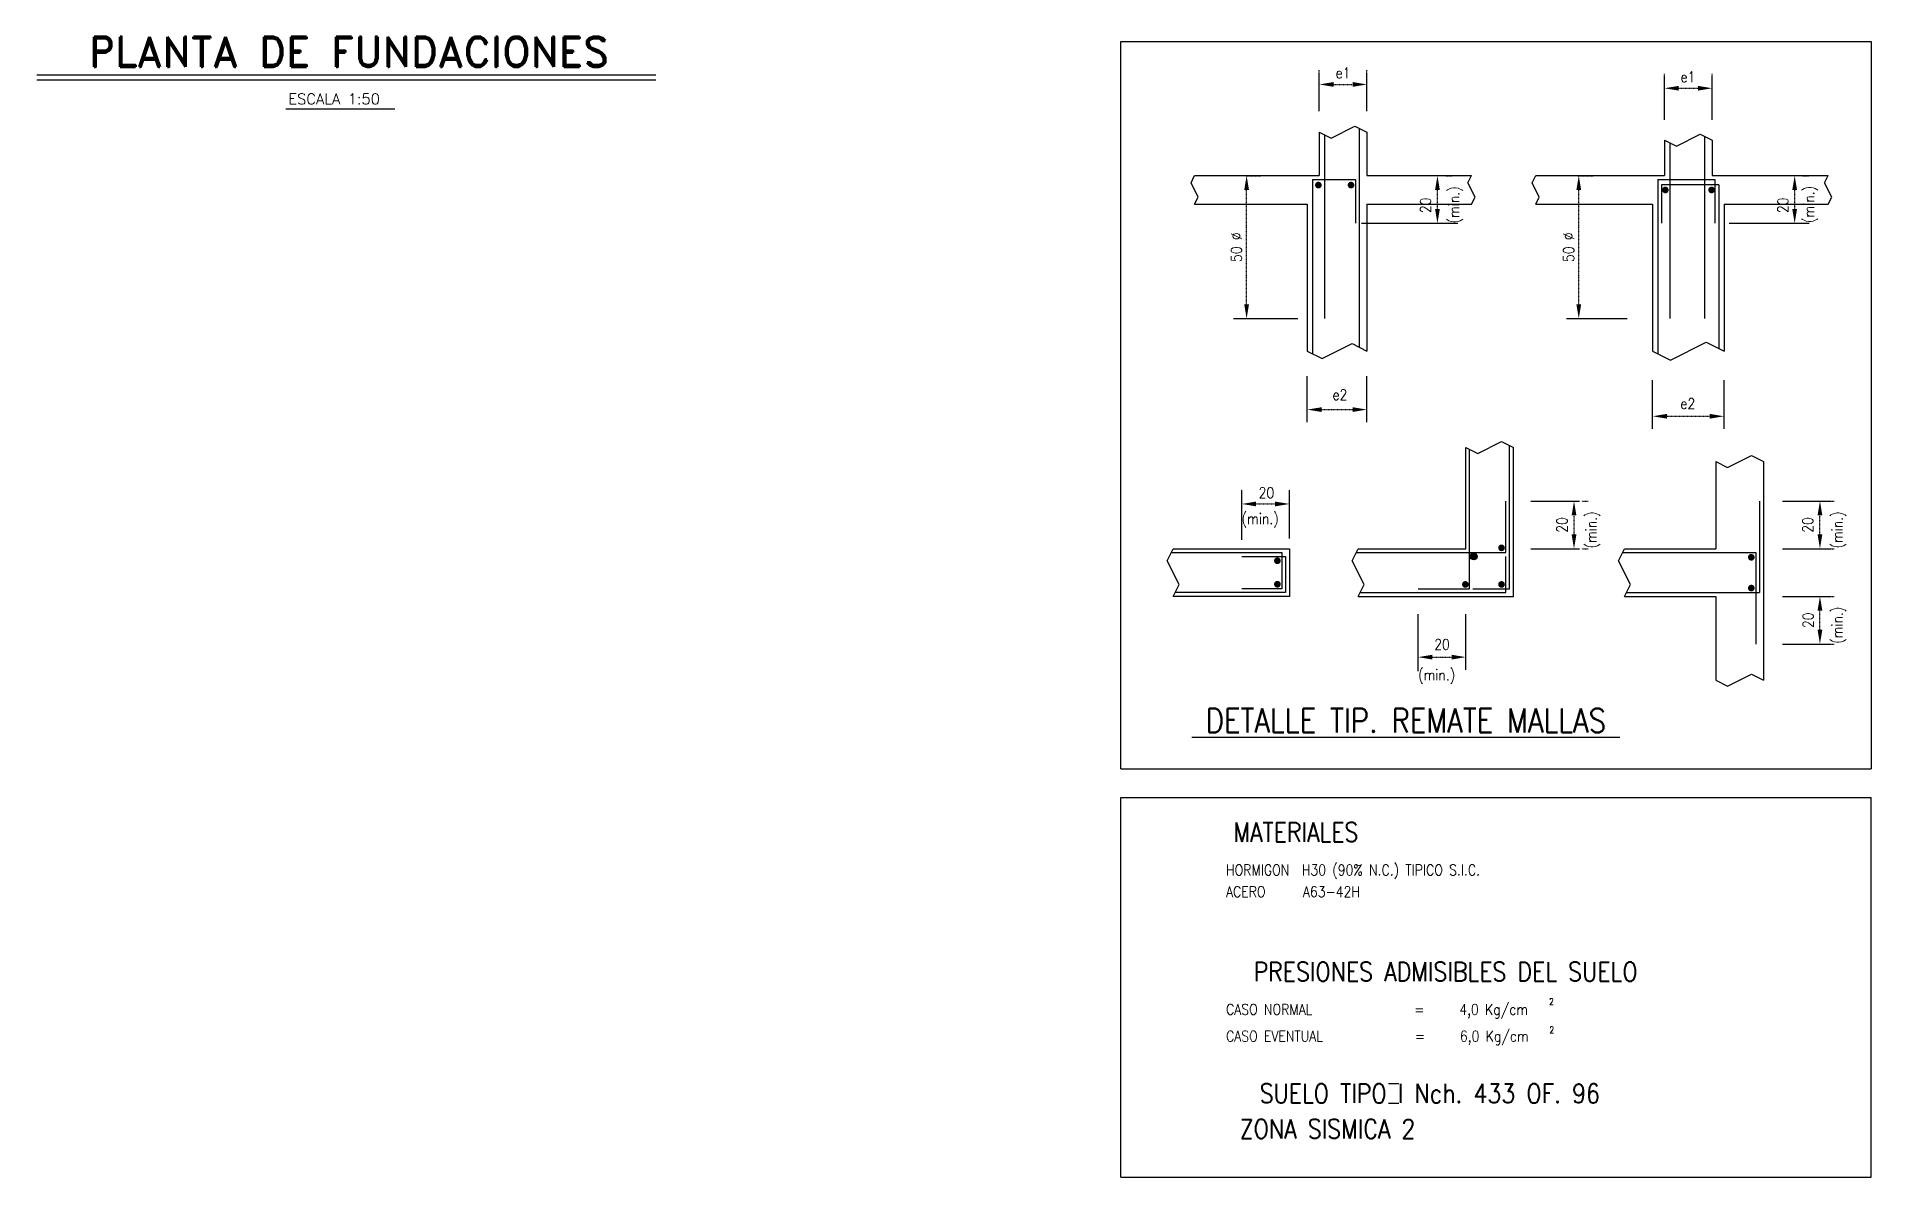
# Model space of a CAD drawing. Header units: millimetres. Extents: x -656655 to -651355, y 91699 to 96737.
# Drawn here: x -655373 to -653448, y 91699 to 92895 of the extents above; entities that cross this region are included whole.
import ezdxf
from ezdxf.enums import TextEntityAlignment as Align

# ---------------------------------------------------------------- set-up
doc = ezdxf.new("R2010")
doc.units = ezdxf.units.MM
doc.header["$LTSCALE"] = 0.5
doc.linetypes.add('DASHED2', pattern=[0.375, 0.25, -0.125])
for name, color, linetype in [('COTAS', 2, 'Continuous'), ('FORMATO', 7, 'Continuous'), ('SEG', 2, 'DASHED2'), ('TEXTO', 3, 'Continuous'), ('TEXTOS1', 9, 'Continuous'), ('textos2', 2, 'Continuous'), ('VENTANA', 7, 'Continuous')]:
    doc.layers.add(name, color=color, linetype=linetype)
doc.layers.get('VENTANA').off()
doc.styles.add('Minmetal', font='romans.shx', dxfattribs={"width": 0.85})
doc.styles.add('ROMANS', font='romans')
doc.styles.add('SIETE50', font='ROMAND.SHX', dxfattribs={"height": 31.5})
doc.dimstyles.new('SECON', dxfattribs={"dimscale": 5, "dimtxt": 2.25, "dimasz": 3, "dimexe": 3, "dimexo": 2, "dimgap": 1, "dimtad": 1, "dimlfac": 0.1, "dimtxsty": 'Minmetal', "dimcen": 2.25, "dimclrd": 2, "dimclre": 1, "dimclrt": 3, "dimazin": 0, "dimtfac": 1, "dimtix": 1, "dimtmove": 1, "dimatfit": 3, "dimfxl": 1, "dimarcsym": 0})

msp = doc.modelspace()

# ---------------------------------------------------------------- texts
at = {"layer": 'TEXTO', "linetype": 'Continuous', "style": 'ROMANS', "width": 0.85}
for s, height, p in [('HORMIGON  H30 (90% N.C.) TIPICO S.I.C.', 11.25, (-654124.95296086, 92015.63644938)), ('ACERO     A63-42H', 11.25, (-654124.95296086, 91992.83570602)), ('2', 6.75, (-653786.0300922, 91879.8700272)), ('CASO NORMAL', 11.25, (-654124.95296086, 91869.34751609)), ('=     4,0 Kg/cm', 11.25, (-653927.51543197, 91869.34751609)), ('CASO EVENTUAL', 11.25, (-654124.95296086, 91841.32082723)), ('=     6,0 Kg/cm', 11.25, (-653926.85650345, 91841.32082723)), ('2', 6.75, (-653785.70121126, 91850.19882764))]:
    msp.add_text(s, height=height, dxfattribs=at).set_placement(p)
at = {"layer": 'TEXTO', "color": 5, "linetype": 'ByBlock', "style": 'ROMANS', "width": 0.85}
for s, p in [('PRESIONES ADMISIBLES DEL SUELO', (-653894.64343705, 91914.59790031)), ('SUELO TIPO I Nch. 433 OF. 96', (-653911.23867514, 91786.85857971)), ('ZONA SISMICA 2', (-654018.5005799, 91749.67379438))]:
    msp.add_text(s, height=20, dxfattribs=at).set_placement(p, align=Align.MIDDLE)
at = {"layer": 'TEXTOS1', "color": 5, "linetype": 'ByBlock', "style": 'ROMANS', "width": 0.85}
msp.add_text('MATERIALES', height=20, dxfattribs=at).set_placement((-654051.69105609, 92060.93116827), align=Align.MIDDLE)
at = {"layer": 'textos2', "color": 6, "style": 'SIETE50'}
msp.add_text('PLANTA DE FUNDACIONES', height=31.5, dxfattribs=at).set_placement((-655044.97591619, 92863.93711991), align=Align.CENTER)
at = {"layer": 'textos2', "color": 3, "style": 'ROMANS'}
msp.add_text('ESCALA 1:50', height=11.25, dxfattribs=at).set_placement((-655108.62756065, 92824.54265776))

# ---------------------------------------------------------------- blocks, each defined once
blk = doc.blocks.new('*D16')
at = {"color": 1, "linetype": 'ByBlock'}
for p, q in [((-306472, 107975), (-306472, 108094)), ((-305972, 107975), (-305972, 108094))]:
    blk.add_line(p, q, dxfattribs=at)
at = {"color": 2, "linetype": 'ByBlock'}
blk.add_line((-306322, 107944), (-306122, 107944), dxfattribs=at)
for points in [[(-306322, 107969), (-306322, 107919), (-306472, 107944)], [(-306122, 107969), (-306122, 107919), (-305972, 107944)]]:
    blk.add_solid(points, dxfattribs=at)
at = {"layer": 'Defpoints', "color": 0, "linetype": 'ByBlock'}
for p in [(-306472, 107875), (-305972, 107944), (-305972, 107875)]:
    blk.add_point(p, dxfattribs=at)
at = {"color": 3, "linetype": 'ByBlock', "insert": (-306222, 108078), "char_height": 112.5, "attachment_point": 5, "style": 'Minmetal'}
blk.add_mtext('20', dxfattribs=at)
blk = doc.blocks.new('*D14')
at = {"color": 1, "linetype": 'ByBlock'}
for p, q in [((-308323, 109582), (-308323, 109701)), ((-307823, 109582), (-307823, 109701))]:
    blk.add_line(p, q, dxfattribs=at)
at = {"color": 2, "linetype": 'ByBlock'}
blk.add_line((-308173, 109551), (-307973, 109551), dxfattribs=at)
for points in [[(-308173, 109576), (-308173, 109526), (-308323, 109551)], [(-307973, 109576), (-307973, 109526), (-307823, 109551)]]:
    blk.add_solid(points, dxfattribs=at)
at = {"layer": 'Defpoints', "color": 0, "linetype": 'ByBlock'}
for p in [(-307823, 109551), (-308323, 109482), (-307823, 109482)]:
    blk.add_point(p, dxfattribs=at)
at = {"color": 3, "linetype": 'ByBlock', "insert": (-308064, 109669), "char_height": 112.5, "attachment_point": 5, "style": 'Minmetal'}
blk.add_mtext('20', dxfattribs=at)
blk = doc.blocks.new('*D13')
at = {"color": 1, "linetype": 'ByBlock'}
for p, q in [((-307635, 110616), (-307635, 110691)), ((-307010, 110616), (-307010, 110691))]:
    blk.add_line(p, q, dxfattribs=at)
at = {"color": 2, "linetype": 'ByBlock'}
blk.add_line((-307485, 110541), (-307160, 110541), dxfattribs=at)
for points in [[(-307485, 110566), (-307485, 110516), (-307635, 110541)], [(-307160, 110566), (-307160, 110516), (-307010, 110541)]]:
    blk.add_solid(points, dxfattribs=at)
at = {"layer": 'Defpoints', "color": 0, "linetype": 'ByBlock'}
for p in [(-307635, 110516), (-307010, 110541), (-307010, 110516)]:
    blk.add_point(p, dxfattribs=at)
at = {"color": 3, "linetype": 'ByBlock', "insert": (-307293, 110697), "char_height": 112.5, "attachment_point": 5, "style": 'Minmetal'}
blk.add_mtext('e2', dxfattribs=at)
blk = doc.blocks.new('*D21')
at = {"color": 1, "linetype": 'ByBlock'}
for p, q in [((-302174, 108581), (-302107, 108581)), ((-302174, 108081), (-302107, 108081))]:
    blk.add_line(p, q, dxfattribs=at)
at = {"color": 2, "linetype": 'ByBlock'}
blk.add_line((-302257, 108231), (-302257, 108431), dxfattribs=at)
for points in [[(-302282, 108431), (-302232, 108431), (-302257, 108581)], [(-302282, 108231), (-302232, 108231), (-302257, 108081)]]:
    blk.add_solid(points, dxfattribs=at)
at = {"layer": 'Defpoints', "color": 0, "linetype": 'ByBlock'}
for p in [(-302274, 108581), (-302257, 108581), (-302274, 108081)]:
    blk.add_point(p, dxfattribs=at)
at = {"color": 3, "linetype": 'ByBlock', "insert": (-302381, 108331), "char_height": 112.5, "attachment_point": 5, "rotation": 90, "style": 'Minmetal'}
blk.add_mtext('20', dxfattribs=at)
blk = doc.blocks.new('*D20')
at = {"color": 1, "linetype": 'ByBlock'}
for p, q in [((-302174, 109581), (-302107, 109581)), ((-302174, 109081), (-302107, 109081))]:
    blk.add_line(p, q, dxfattribs=at)
at = {"color": 2, "linetype": 'ByBlock'}
blk.add_line((-302257, 109231), (-302257, 109431), dxfattribs=at)
for points in [[(-302282, 109431), (-302232, 109431), (-302257, 109581)], [(-302282, 109231), (-302232, 109231), (-302257, 109081)]]:
    blk.add_solid(points, dxfattribs=at)
at = {"layer": 'Defpoints', "color": 0, "linetype": 'ByBlock'}
for p in [(-302274, 109581), (-302257, 109581), (-302274, 109081)]:
    blk.add_point(p, dxfattribs=at)
at = {"color": 3, "linetype": 'ByBlock', "insert": (-302385, 109331), "char_height": 112.5, "attachment_point": 5, "rotation": 90, "style": 'Minmetal'}
blk.add_mtext('20', dxfattribs=at)
blk = doc.blocks.new('*D17')
at = {"color": 1, "linetype": 'ByBlock'}
for p, q in [((-304013, 110545), (-304013, 110621)), ((-303263, 110545), (-303263, 110621))]:
    blk.add_line(p, q, dxfattribs=at)
at = {"color": 2, "linetype": 'ByBlock'}
blk.add_line((-303863, 110471), (-303413, 110471), dxfattribs=at)
for points in [[(-303863, 110496), (-303863, 110446), (-304013, 110471)], [(-303413, 110496), (-303413, 110446), (-303263, 110471)]]:
    blk.add_solid(points, dxfattribs=at)
at = {"layer": 'Defpoints', "color": 0, "linetype": 'ByBlock'}
for p in [(-304013, 110445), (-303263, 110471), (-303263, 110445)]:
    blk.add_point(p, dxfattribs=at)
at = {"color": 3, "linetype": 'ByBlock', "insert": (-303643, 110604), "char_height": 112.5, "attachment_point": 5, "style": 'Minmetal'}
blk.add_mtext('e2', dxfattribs=at)
blk = doc.blocks.new('*D15')
at = {"color": 1, "linetype": 'ByBlock'}
for p, q in [((-304755, 109581), (-304687, 109581)), ((-304755, 109081), (-304687, 109081))]:
    blk.add_line(p, q, dxfattribs=at)
at = {"color": 2, "linetype": 'ByBlock'}
blk.add_line((-304837, 109231), (-304837, 109431), dxfattribs=at)
for points in [[(-304862, 109431), (-304812, 109431), (-304837, 109581)], [(-304862, 109231), (-304812, 109231), (-304837, 109081)]]:
    blk.add_solid(points, dxfattribs=at)
at = {"layer": 'Defpoints', "color": 0, "linetype": 'ByBlock'}
for p in [(-304855, 109581), (-304837, 109581), (-304855, 109081)]:
    blk.add_point(p, dxfattribs=at)
at = {"color": 3, "linetype": 'ByBlock', "insert": (-304963, 109331), "char_height": 112.5, "attachment_point": 5, "rotation": 90, "style": 'Minmetal'}
blk.add_mtext('20', dxfattribs=at)
blk = doc.blocks.new('*D12')
at = {"color": 1, "linetype": 'ByBlock'}
for p, q in [((-308287, 112995), (-308122, 112995)), ((-308287, 111495), (-308122, 111495))]:
    blk.add_line(p, q, dxfattribs=at)
at = {"color": 2, "linetype": 'ByBlock'}
blk.add_line((-308272, 111645), (-308272, 112845), dxfattribs=at)
for points in [[(-308297, 112845), (-308247, 112845), (-308272, 112995)], [(-308297, 111645), (-308247, 111645), (-308272, 111495)]]:
    blk.add_solid(points, dxfattribs=at)
at = {"layer": 'Defpoints', "color": 0, "linetype": 'ByBlock'}
for p in [(-308387, 112995), (-308272, 112995), (-308387, 111495)]:
    blk.add_point(p, dxfattribs=at)
at = {"color": 3, "linetype": 'ByBlock', "insert": (-308379, 112245), "char_height": 112.5, "attachment_point": 5, "rotation": 90, "style": 'Minmetal'}
blk.add_mtext('50 ∅', dxfattribs=at)
blk = doc.blocks.new('*D10')
at = {"color": 1, "linetype": 'ByBlock'}
for p, q in [((-306187, 112995), (-306120, 112995)), ((-306187, 112495), (-306120, 112495))]:
    blk.add_line(p, q, dxfattribs=at)
at = {"color": 2, "linetype": 'ByBlock'}
blk.add_line((-306270, 112645), (-306270, 112845), dxfattribs=at)
for points in [[(-306295, 112845), (-306245, 112845), (-306270, 112995)], [(-306295, 112645), (-306245, 112645), (-306270, 112495)]]:
    blk.add_solid(points, dxfattribs=at)
at = {"layer": 'Defpoints', "color": 0, "linetype": 'ByBlock'}
for p in [(-306287, 112995), (-306270, 112995), (-306287, 112495)]:
    blk.add_point(p, dxfattribs=at)
at = {"color": 3, "linetype": 'ByBlock', "insert": (-306394, 112684), "char_height": 112.5, "attachment_point": 5, "rotation": 90, "style": 'Minmetal'}
blk.add_mtext('20', dxfattribs=at)
blk = doc.blocks.new('*D18')
at = {"color": 1, "linetype": 'ByBlock'}
for p, q in [((-307510, 114026), (-307510, 114102)), ((-307010, 114026), (-307010, 114102))]:
    blk.add_line(p, q, dxfattribs=at)
at = {"color": 2, "linetype": 'ByBlock'}
blk.add_line((-307360, 113952), (-307160, 113952), dxfattribs=at)
for points in [[(-307360, 113977), (-307360, 113927), (-307510, 113952)], [(-307160, 113977), (-307160, 113927), (-307010, 113952)]]:
    blk.add_solid(points, dxfattribs=at)
at = {"layer": 'Defpoints', "color": 0, "linetype": 'ByBlock'}
for p in [(-307010, 113952), (-307510, 113926), (-307010, 113926)]:
    blk.add_point(p, dxfattribs=at)
at = {"color": 3, "linetype": 'ByBlock', "insert": (-307260, 114073), "char_height": 112.5, "attachment_point": 5, "style": 'Minmetal'}
blk.add_mtext('e1', dxfattribs=at)
blk = doc.blocks.new('*D11')
at = {"color": 1, "linetype": 'ByBlock'}
for p, q in [((-304802, 112995), (-304637, 112995)), ((-304802, 111495), (-304637, 111495))]:
    blk.add_line(p, q, dxfattribs=at)
at = {"color": 2, "linetype": 'ByBlock'}
blk.add_line((-304787, 111645), (-304787, 112845), dxfattribs=at)
for points in [[(-304812, 112845), (-304762, 112845), (-304787, 112995)], [(-304812, 111645), (-304762, 111645), (-304787, 111495)]]:
    blk.add_solid(points, dxfattribs=at)
at = {"layer": 'Defpoints', "color": 0, "linetype": 'ByBlock'}
for p in [(-304902, 112995), (-304787, 112995), (-304902, 111495)]:
    blk.add_point(p, dxfattribs=at)
at = {"color": 3, "linetype": 'ByBlock', "insert": (-304893, 112245), "char_height": 112.5, "attachment_point": 5, "rotation": 90, "style": 'Minmetal'}
blk.add_mtext('50 ∅', dxfattribs=at)
blk = doc.blocks.new('*D9')
at = {"color": 1, "linetype": 'ByBlock'}
for p, q in [((-302439, 112995), (-302372, 112995)), ((-302439, 112495), (-302372, 112495))]:
    blk.add_line(p, q, dxfattribs=at)
at = {"color": 2, "linetype": 'ByBlock'}
blk.add_line((-302522, 112645), (-302522, 112845), dxfattribs=at)
for points in [[(-302547, 112845), (-302497, 112845), (-302522, 112995)], [(-302547, 112645), (-302497, 112645), (-302522, 112495)]]:
    blk.add_solid(points, dxfattribs=at)
at = {"layer": 'Defpoints', "color": 0, "linetype": 'ByBlock'}
for p in [(-302539, 112995), (-302522, 112995), (-302539, 112495)]:
    blk.add_point(p, dxfattribs=at)
at = {"color": 3, "linetype": 'ByBlock', "insert": (-302646, 112684), "char_height": 112.5, "attachment_point": 5, "rotation": 90, "style": 'Minmetal'}
blk.add_mtext('20', dxfattribs=at)
blk = doc.blocks.new('*D19')
at = {"color": 1, "linetype": 'ByBlock'}
for p, q in [((-303888, 113987), (-303888, 114062)), ((-303388, 113987), (-303388, 114062))]:
    blk.add_line(p, q, dxfattribs=at)
at = {"color": 2, "linetype": 'ByBlock'}
blk.add_line((-303738, 113912), (-303538, 113912), dxfattribs=at)
for points in [[(-303738, 113937), (-303738, 113887), (-303888, 113912)], [(-303538, 113937), (-303538, 113887), (-303388, 113912)]]:
    blk.add_solid(points, dxfattribs=at)
at = {"layer": 'Defpoints', "color": 0, "linetype": 'ByBlock'}
for p in [(-303888, 113887), (-303388, 113912), (-303388, 113887)]:
    blk.add_point(p, dxfattribs=at)
at = {"color": 3, "linetype": 'ByBlock', "insert": (-303642, 114031), "char_height": 112.5, "attachment_point": 5, "style": 'Minmetal'}
blk.add_mtext('e1', dxfattribs=at)
blk = doc.blocks.new('A$C5466224D')
at = {"layer": 'FORMATO', "color": 2, "linetype": 'Continuous'}
for p, q in [((0, 0), (0, 7632.348)), ((0, 7632.348), (7874.92, 7632.348)), ((7874.92, 7632.348), (7874.92, 0)), ((0, 0), (7874.92, 0))]:
    blk.add_line(p, q, dxfattribs=at)
at = {"layer": 'FORMATO', "color": 1}
for p, q in [((2083.234, 6899.34), (2083.234, 7296.375)), ((2583.234, 6899.34), (2583.234, 7296.375)), ((5704.968, 6811.456), (5704.968, 7261.899)), ((6204.968, 6811.456), (6204.968, 7261.899)), ((2528.234, 5724.458), (3537.937, 5724.458)), ((6385.319, 5724.458), (7224.684, 5724.458)), ((1185.405, 4724.458), (1857.188, 4724.458)), ((4676.44, 4724.458), (5313.122, 4724.458)), ((1958.234, 3638.937), (1958.234, 4120.181)), ((2583.234, 3638.937), (2583.234, 4120.181)), ((5579.968, 3568.104), (5579.968, 4078.734)), ((6329.968, 3568.104), (6329.968, 4078.734)), ((1270.258, 2405.226), (1270.258, 2913.776)), ((1770.258, 2419.545), (1770.258, 2913.776)), ((4301.796, 2810.098), (4813.039, 2810.098)), ((6944.652, 2810.098), (7447.921, 2810.098)), ((4301.796, 2310.098), (4813.039, 2310.098)), ((6944.652, 2310.098), (7447.921, 2310.098)), ((6944.652, 1810.098), (7447.921, 1810.098)), ((3120.771, 1027.181), (3120.771, 1624.351)), ((3620.771, 1041.5), (3620.771, 1624.351)), ((6944.652, 1310.098), (7447.921, 1310.098))]:
    blk.add_line(p, q, dxfattribs=at)
at = {"layer": 'FORMATO', "color": 2}
for p, q in [((2208.234, 6617.234), (2458.234, 6742.234)), ((2458.234, 6742.234), (2583.234, 6679.734)), ((2083.234, 6679.734), (2208.234, 6617.234)), ((2138.234, 6652.234), (2138.234, 4724.458)), ((2503.234, 6719.734), (2503.234, 4423.951)), ((5704.968, 6596.728), (5829.968, 6534.228)), ((5759.968, 6569.228), (5759.968, 4724.458)), ((5829.968, 6534.228), (6079.968, 6659.228)), ((6079.968, 6659.228), (6204.968, 6596.728)), ((6124.968, 6636.728), (6124.968, 4724.458)), ((738.661, 6149.458), (776.161, 6224.458)), ((2013.234, 6184.458), (2013.234, 4356.451)), ((2013.234, 6184.458), (2463.234, 6184.458)), ((2463.234, 6184.458), (2463.234, 5724.458)), ((3643.287, 6149.458), (3680.787, 6224.458)), ((4317.093, 6149.458), (4354.593, 6224.458)), ((5634.968, 6184.458), (6234.968, 6184.458)), ((5634.968, 6184.458), (5634.968, 4356.451)), ((6234.968, 6184.458), (6234.968, 5724.458)), ((7385.037, 6149.458), (7422.537, 6224.458)), ((813.661, 5999.458), (738.661, 6149.458)), ((776.161, 5924.458), (813.661, 5999.458)), ((3718.287, 5999.458), (3643.287, 6149.458)), ((3680.787, 5924.458), (3718.287, 5999.458)), ((4392.093, 5999.458), (4317.093, 6149.458)), ((4354.593, 5924.458), (4392.093, 5999.458)), ((5674.968, 6129.458), (5674.968, 5724.458)), ((6274.968, 6129.458), (5674.968, 6129.458)), ((6274.968, 6129.458), (6274.968, 4411.451)), ((7460.037, 5999.458), (7385.037, 6149.458)), ((7422.537, 5924.458), (7460.037, 5999.458)), ((2114.484, 4305.826), (2426.984, 4462.076)), ((2426.984, 4462.076), (2583.234, 4383.951)), ((5767.468, 4290.201), (6142.468, 4477.701)), ((6142.468, 4477.701), (6329.968, 4383.951)), ((1958.234, 4383.951), (2114.484, 4305.826)), ((5579.968, 4383.951), (5767.468, 4290.201)), ((3620.771, 3371.365), (3745.771, 3308.865)), ((3660.771, 1890.098), (3660.771, 3351.365)), ((3745.771, 3308.865), (3995.771, 3433.865)), ((3995.771, 3433.865), (4120.771, 3371.365)), ((4080.771, 1890.098), (4080.771, 3391.365)), ((6367.618, 3163.814), (6617.618, 3288.814)), ((6617.618, 3288.814), (6742.618, 3226.314)), ((6242.618, 3226.314), (6367.618, 3163.814)), ((4040.771, 2270.098), (4040.771, 2809.646)), ((6702.618, 2810.098), (6702.618, 1850.098)), ((487.208, 2185.098), (549.708, 2310.098)), ((2429.737, 2185.098), (2492.237, 2310.098)), ((5222.864, 2185.098), (5285.364, 2310.098)), ((612.208, 1935.098), (487.208, 2185.098)), ((529.708, 2270.098), (1690.258, 2270.098)), ((1270.258, 2230.098), (1730.258, 2230.098)), ((1690.258, 2270.098), (1690.258, 1890.098)), ((1730.258, 2230.098), (1730.258, 1850.098)), ((2554.737, 1935.098), (2429.737, 2185.098)), ((2472.237, 2270.098), (4040.771, 2270.098)), ((4040.771, 1850.098), (4040.771, 2230.275)), ((5347.864, 1935.098), (5222.864, 2185.098)), ((5265.364, 2270.098), (6662.618, 2270.098)), ((6662.618, 2270.098), (6662.618, 1310.098)), ((549.708, 1810.098), (612.208, 1935.098)), ((2492.237, 1810.098), (2554.737, 1935.098)), ((5285.364, 1810.098), (5347.864, 1935.098)), ((1730.258, 1850.098), (569.708, 1850.098)), ((1690.258, 1890.098), (1270.258, 1890.098)), ((2512.237, 1850.098), (4040.771, 1850.098)), ((3120.771, 1890.098), (3660.771, 1890.098)), ((3694.356, 1890.098), (4080.771, 1890.098)), ((5305.364, 1850.098), (6702.618, 1850.098)), ((6367.618, 868.595), (6617.618, 993.595)), ((6617.618, 993.595), (6742.618, 931.095)), ((6242.618, 931.095), (6367.618, 868.595))]:
    blk.add_line(p, q, dxfattribs=at)
at = {"layer": 'FORMATO', "color": 5}
for p, q in [((2083.234, 6679.734), (2083.234, 6224.458)), ((2583.234, 6679.734), (2583.234, 6224.458)), ((5704.968, 6596.728), (5704.968, 6224.458)), ((776.161, 6224.458), (2083.234, 6224.458)), ((2583.234, 6224.458), (3680.787, 6224.458)), ((4354.593, 6224.458), (5704.968, 6224.458)), ((6204.968, 6224.458), (7422.537, 6224.458)), ((776.161, 5924.458), (1958.234, 5924.458)), ((1958.234, 5924.458), (1958.234, 4383.951)), ((2583.234, 5924.458), (3680.787, 5924.458)), ((2583.234, 5924.458), (2583.234, 4383.951)), ((4354.593, 5924.458), (5579.968, 5924.458)), ((5579.968, 5924.458), (5579.968, 4383.951)), ((6329.968, 5924.458), (7422.537, 5924.458)), ((6329.968, 5924.458), (6329.968, 4383.951)), ((3620.771, 2310.098), (3620.771, 3371.365)), ((4120.771, 1810.098), (4120.771, 3371.365)), ((6242.618, 3226.314), (6242.618, 2310.098)), ((6742.618, 3226.314), (6742.618, 931.095)), ((549.708, 2310.098), (1770.258, 2310.098)), ((1770.258, 2310.098), (1770.258, 1810.098)), ((2492.237, 2310.098), (3620.771, 2310.098)), ((5285.364, 2310.098), (6242.618, 2310.098)), ((1770.258, 1810.098), (549.708, 1810.098)), ((2492.237, 1810.098), (4120.771, 1810.098)), ((5285.364, 1810.098), (6242.618, 1810.098)), ((6242.618, 1810.098), (6242.618, 931.095))]:
    blk.add_line(p, q, dxfattribs=at)
at = {"layer": 'FORMATO'}
blk.add_line((6204.968, 6596.728), (6204.968, 6224.458), dxfattribs=at)
at = {"layer": 'FORMATO', "color": 2, "const_width": 35}
for points in [[(2056.611, 6125.416, 1), (2091.611, 6125.416, 1)], [(2399.277, 6125.416, 1), (2434.277, 6125.416, 1)], [(5696.792, 6074.009, 1), (5731.792, 6074.009, 1)], [(6182.052, 6074.009, 1), (6217.052, 6074.009, 1)], [(3977.864, 2319.845, 1), (4012.864, 2319.845, 1)], [(1626.731, 2184.259, 1), (1661.731, 2184.259, 1)], [(6598.335, 2220.667, 1), (6633.335, 2220.667, 1)], [(1626.731, 1937.805, 1), (1661.731, 1937.805, 1)], [(3598.842, 1935.913, 1), (3633.842, 1935.913, 1)], [(3977.864, 1935.913, 1), (4012.864, 1935.913, 1)], [(6598.335, 1897.426, 1), (6633.335, 1897.426, 1)]]:
    blk.add_lwpolyline(points, format="xyb", close=True, dxfattribs=at)
at = {"layer": 'FORMATO', "color": 3, "style": 'ROMANS', "width": 0.85}
for p in [(3551.554, 5722.588), (7276.607, 5727.199), (4992.965, 2312.839), (7573.097, 2312.839), (7573.097, 1312.839)]:
    blk.add_text('(min.)', height=112.5, rotation=90, dxfattribs=at).set_placement(p)
for p in [(1268.857, 2569.386), (3120.568, 931.358)]:
    blk.add_text('(min.)', height=112.5, dxfattribs=at).set_placement(p)
at = {"layer": 'FORMATO', "color": 5, "linetype": 'ByBlock', "style": 'ROMANS', "width": 0.85}
blk.add_text('%%U DETALLE TIP. REMATE MALLAS ', height=250, dxfattribs=at).set_placement((748.002, 383.345))
at = {"layer": 'FORMATO', "color": 1}
for base, p1, p2, text, picture, middle in [((2583.234, 7181.185), (2083.234, 7155.331), (2583.234, 7155.331), 'e1', '*D18', (2333.234, 7301.658)), ((6204.968, 7141.632), (5704.968, 7115.778), (6204.968, 7115.778), 'e1', '*D19', (5950.584, 7260.591)), ((2583.234, 3770.575), (1958.234, 3744.721), (2583.234, 3744.721), 'e2', '*D13', (2299.991, 3926.547)), ((6329.968, 3699.743), (5579.968, 3673.889), (6329.968, 3673.889), 'e2', '*D17', (5949.587, 3832.73))]:
    dim = blk.add_linear_dim(base=base, p1=p1, p2=p2, text=text, dimstyle='SECON', override={"dimscale": 50}, dxfattribs=at)
    dim.commit()
    dim.dimension.update_dxf_attribs({"geometry": picture, "text_midpoint": middle, "dimtype": 128, "insert": (309593.053, -106770.855)})
for base, p1, p2, picture, middle in [((1320.629, 6224.458), (1206.128, 4724.458), (1206.128, 6224.458), '*D12', (1214.379, 5474.458)), ((4805.959, 6224.458), (4691.459, 4724.458), (4691.459, 6224.458), '*D11', (4699.709, 5474.458))]:
    dim = blk.add_linear_dim(base=base, p1=p1, p2=p2, angle=90, text='50 %%C', dimstyle='SECON', override={"dimscale": 50}, dxfattribs=at)
    dim.commit()
    dim.dimension.update_dxf_attribs({"geometry": picture, "text_midpoint": middle, "insert": (309593.053, -106770.855)})
for base, p1, p2, picture, middle in [((3323.151, 6224.458), (3305.731, 5724.458), (3305.731, 6224.458), '*D10', (3199.202, 5912.946)), ((7071.179, 6224.458), (7053.759, 5724.458), (7053.759, 6224.458), '*D9', (6947.23, 5912.946))]:
    dim = blk.add_linear_dim(base=base, p1=p1, p2=p2, angle=90, text='20', dimstyle='SECON', override={"dimscale": 50}, dxfattribs=at)
    dim.commit()
    dim.dimension.update_dxf_attribs({"geometry": picture, "text_midpoint": middle, "dimtype": 128, "insert": (309593.053, -106770.855)})
at = {"layer": 'FORMATO', "color": 2}
for base, p1, p2, picture, middle in [((1770.258, 2780.457), (1270.258, 2710.826), (1770.258, 2710.826), '*D14', (1529.195, 2897.924)), ((3620.771, 1173.628), (3120.771, 1103.998), (3620.771, 1103.998), '*D16', (3370.771, 1306.878))]:
    dim = blk.add_linear_dim(base=base, p1=p1, p2=p2, text='20', dimstyle='SECON', override={"dimscale": 50}, dxfattribs=at)
    dim.commit()
    dim.dimension.update_dxf_attribs({"geometry": picture, "text_midpoint": middle, "dimtype": 128, "insert": (309593.053, -106770.855)})
dim = blk.add_linear_dim(base=(4755.872, 2810.098), p1=(4738.453, 2310.098), p2=(4738.453, 2810.098), angle=90, text='20', dimstyle='SECON', override={"dimscale": 50}, dxfattribs=at)
dim.commit()
dim.dimension.update_dxf_attribs({"geometry": '*D15', "text_midpoint": (4630.48, 2560.098), "dimtype": 128, "insert": (309593.053, -106770.855)})
at = {"layer": 'FORMATO', "color": 5}
for base, p1, p2, picture, middle in [((7336.004, 2810.098), (7318.585, 2310.098), (7318.585, 2810.098), '*D20', (7208.442, 2560.098)), ((7336.004, 1810.098), (7318.585, 1310.098), (7318.585, 1810.098), '*D21', (7212.056, 1560.098))]:
    dim = blk.add_linear_dim(base=base, p1=p1, p2=p2, angle=90, text='20', dimstyle='SECON', override={"dimscale": 50}, dxfattribs=at)
    dim.commit()
    dim.dimension.update_dxf_attribs({"geometry": picture, "text_midpoint": middle, "dimtype": 128, "insert": (309593.053, -106770.855)})
blk = doc.blocks.new('A$C33216652')
at = {"layer": 'COTAS'}
for p, q in [((366.9, 223), (368.9, 226)), ((367.2, 222.2), (370.1, 226.4)), ((367.6, 221.4), (371, 226.3)), ((368.1, 220.4), (371.6, 226)), ((368.9, 220), (372.6, 225.6)), ((369.4, 219.8), (373, 225.2)), ((369.9, 219.6), (373.4, 224.5)), ((370.4, 219.4), (373.7, 223.6)), ((371.6, 219.9), (373.9, 222.5)), ((372.5, 220.3), (373.3, 221.1))]:
    blk.add_line(p, q, dxfattribs=at)
blk.add_circle((370.4, 223), 3.61, dxfattribs=at)
at = {"layer": 'SEG', "xscale": 0.09999999997671694, "yscale": 0.1000000000058208, "zscale": 0.1}
blk.add_blockref('A$C5466224D', (0, 0), dxfattribs=at)

# ---------------------------------------------------------------- linework, layer by layer
at = {"layer": 'TEXTOS1', "color": 2, "linetype": 'Continuous'}
for p, q in [((-654235.51300409, 92097.2323186), (-653448.02097927, 92097.2323186)), ((-654235.51300409, 91698.88721605), (-654235.51300409, 92097.2323186)), ((-653448.02097927, 91698.88721605), (-653448.02097927, 92097.2323186)), ((-654235.51300409, 91698.88721605), (-653448.02097927, 91698.88721605))]:
    msp.add_line(p, q, dxfattribs=at)
at = {"layer": 'TEXTOS1', "color": 5}
for p, q in [((-653954.5313563, 91797.30395571), (-653943.73206155, 91797.30395571)), ((-653954.5313563, 91776.77884181), (-653943.73206155, 91776.77884181))]:
    msp.add_line(p, q, dxfattribs=at)
at = {"layer": 'textos2', "color": 6}
for p, q in [((-655372.71423638, 92855.35463937), (-654723.15152872, 92855.35463937)), ((-655372.71423638, 92850.35463937), (-654723.15152872, 92850.35463937))]:
    msp.add_line(p, q, dxfattribs=at)
at = {"layer": 'textos2', "color": 3}
msp.add_line((-655111.22709358, 92819.59005949), (-654997.13159888, 92819.59005949), dxfattribs=at)

# ---------------------------------------------------------------- block references
at = {"layer": 'VENTANA'}
msp.add_blockref('A$C33216652', (-654235.51300258, 92127.23231366), dxfattribs=at)

msp.set_redraw_order([(e.dxf.handle, doc.entitydb.next_handle()) for e in msp.query("TEXT MTEXT ATTDEF DIMENSION ARC_DIMENSION")])  # texts and dimensions are drawn at this point

doc.saveas('drawing.dxf')
